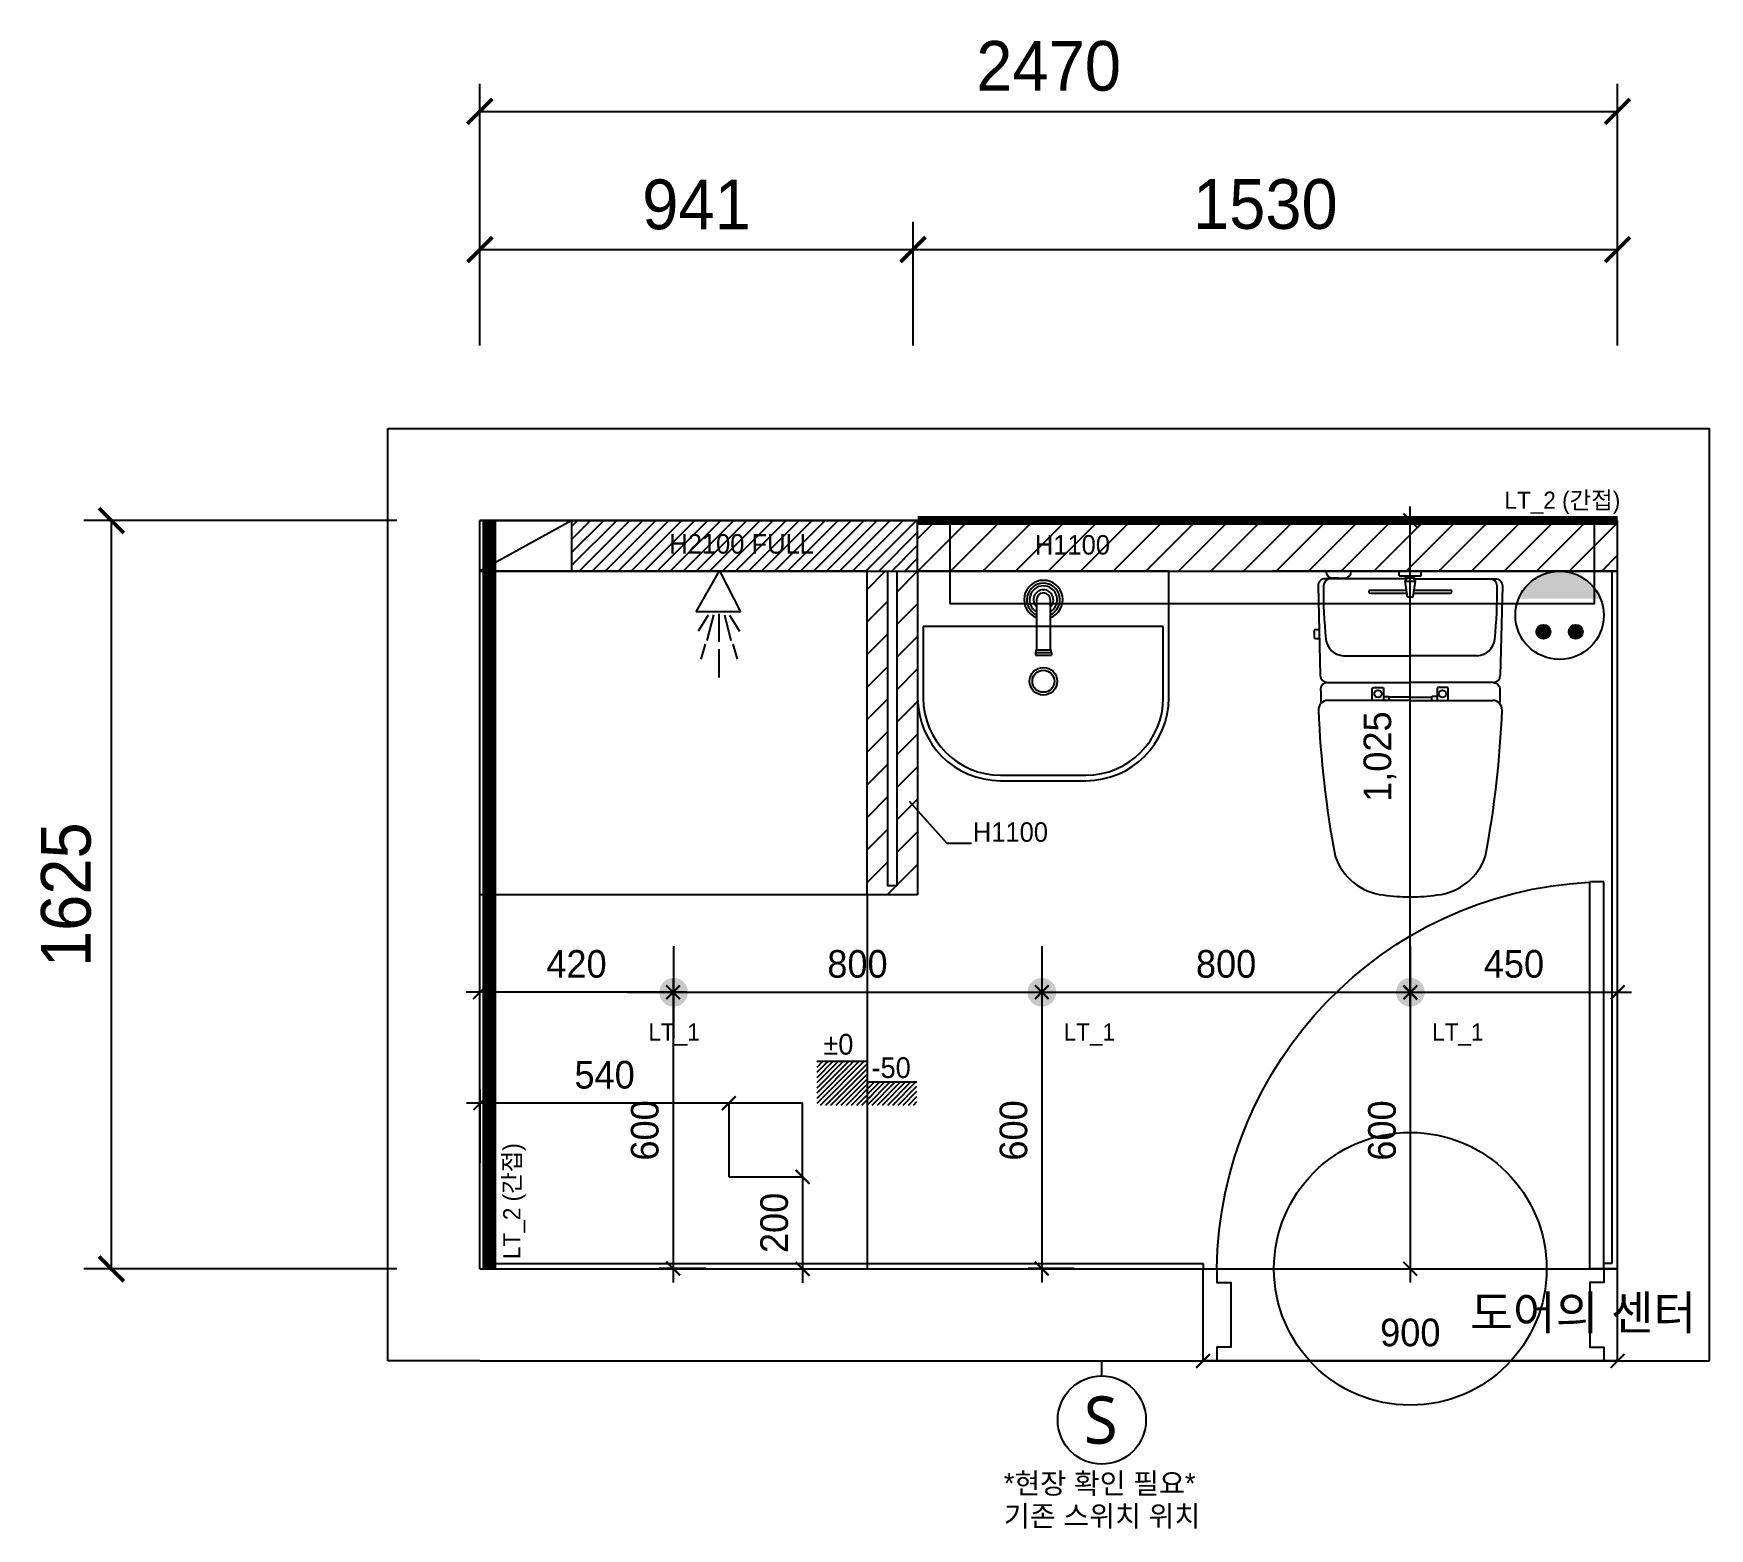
# Model space of a CAD drawing. Header units: millimetres. Extents: x 217202 to 745838, y -6815 to 171372.
# Drawn here: x 433080 to 436719, y 34270 to 37515 of the extents above; entities that cross this region are included whole.
import ezdxf
from ezdxf.enums import TextEntityAlignment as Align

# ---------------------------------------------------------------- set-up
doc = ezdxf.new("R2010")
doc.units = ezdxf.units.MM
doc.header["$PDMODE"] = 3
doc.linetypes.add('HIDDEN', pattern=[0.375, 0.25, -0.125])
doc.layers.get('DEFPOINTS').update_dxf_attribs({"color": 248})
for name, color, linetype in [('03-WAL NEW', 3, 'Continuous'), ('06-FUR', 6, 'Continuous'), ('06-LIGHT', 4, 'Continuous'), ('07-DIM', 5, 'Continuous'), ('BATH', 4, 'Continuous'), ('C-WALL1', 2, 'Continuous'), ('CO-BATH', 6, 'Continuous'), ('FIN', 2, 'Continuous'), ('HAT', 5, 'Continuous'), ('HL', 6, 'HIDDEN'), ('RC-LIGHT', 7, 'Continuous'), ('TOILET-1', 6, 'Continuous'), ('도면층4', 4, 'Continuous'), ('도면층5', 5, 'Continuous'), ('설비', 140, 'Continuous')]:
    doc.layers.add(name, color=color, linetype=linetype)
doc.styles.add('HY 울릉도 L', font='')
doc.styles.get("Standard").update_dxf_attribs({"font": ''})
doc.styles.add('YOURNAME', font='HY울릉도M.TTF')
doc.styles.add('코레일둥고', font='Korail_Round_Gothic_Medium.ttf')
doc.styles.get('HY 울릉도 L').set_extended_font_data('HY울릉도L')
doc.styles.get('Standard').set_extended_font_data('Haan YGodic 230')
doc.linetypes.add('ZIGZAG', pattern='A,0.0001,-0.2,[131,ltypeshp.shx,S=0.2,R=0,X=-0.2,Y=0],-0.4,[131,ltypeshp.shx,S=0.2,R=180,X=0.2,Y=0],-0.2', length=0.8001)
doc.dimstyles.new('30', dxfattribs={"dimscale": 30, "dimtxt": 2, "dimasz": 1, "dimexe": 1, "dimexo": 1, "dimgap": 1, "dimtad": 1, "dimdec": 0, "dimrnd": 0.05, "dimdsep": 46, "dimlunit": 6, "dimtxsty": 'HY 울릉도 L', "dimblk": 'ARCHTICK', "dimcen": 2.5, "dimdle": 1, "dimclrd": 133, "dimclre": 133, "dimclrt": 30, "dimadec": 0, "dimazin": 0, "dimtfac": 1, "dimtdec": 0, "dimtix": 1, "dimtmove": 2, "dimatfit": 3, "dimldrblk": 'ARCHTICK', "dimfxl": 1, "dimlwd": -1, "dimlwe": -1, "dimarcsym": 0})
doc.dimstyles.new('YOURNAME-60', dxfattribs={"dimscale": 60, "dimtxt": 1.8, "dimasz": 0.9, "dimexe": 1, "dimexo": 3, "dimgap": 0.7, "dimtad": 1, "dimdec": 0, "dimzin": 0, "dimdsep": 46, "dimtxsty": 'YOURNAME', "dimblk": 'ARCHTICK', "dimcen": 0, "dimclrd": 1, "dimclre": 1, "dimclrt": 7, "dimadec": 0, "dimazin": 0, "dimtfac": 1, "dimtdec": 0, "dimtix": 1, "dimtmove": 2, "dimatfit": 3, "dimldrblk": 'ARCHTICK', "dimfxl": 1, "dimtolj": 1, "dimtzin": 0, "dimarcsym": 0})

msp = doc.modelspace()

# ---------------------------------------------------------------- texts
at = {"layer": '도면층4', "style": '코레일둥고'}
for s, p in [('%%P0', (434795.3, 35298.3)), ('-50', (434899.8, 35247.6))]:
    msp.add_text(s, height=45, dxfattribs=at).set_placement(p)
at = {"layer": '설비', "color": 30, "style": '코레일둥고'}
for s, p in [('LT_2 (간접)', (436273.9, 36520.7)), ('LT_1', (434415.4, 35366.3)), ('LT_1', (435316.9, 35366.3)), ('LT_1', (436116.9, 35366.3))]:
    msp.add_text(s, height=37.39, dxfattribs=at).set_placement(p, align=Align.TOP_LEFT)
at = {"layer": '설비', "color": 240, "true_color": 0xed1f24, "style": '코레일둥고'}
for s, height, p in [('H2100 FULL', 42.33, (434460.6, 36428.4)), ('H1100', 42.33, (435254.3, 36426.3)), ('H1100', 42.33, (435119.7, 35802.7)), ('도어의 센터', 73.96, (436199.4, 34775.1)), ('*현장 확인 필요*', 44.85, (435187.1, 34389.9)), ('기존 스위치 위치', 44.85, (435187.1, 34319.2))]:
    msp.add_text(s, height=height, dxfattribs=at).set_placement(p, align=Align.TOP_LEFT)
at = {"layer": '설비', "color": 30, "style": '코레일둥고'}
msp.add_text('LT_2 (간접)', height=37.39, rotation=90, dxfattribs=at).set_placement((434100, 34854.6), align=Align.TOP_LEFT)
at = {"layer": '설비', "color": 10, "insert": (435434, 34556.4), "char_height": 102.679, "attachment_point": 3}
msp.add_mtext_dynamic_manual_height_columns('{\\fMalgun Gothic|b0|i0|c129|p50;S}', width=163.712, gutter_width=1.14, heights=[0], dxfattribs=at)

# ---------------------------------------------------------------- blocks, each defined once
blk = doc.blocks.new('door')
at = {"layer": '도면층4'}
for p, q in [((30, 1040), (60, 1040)), ((30, 200), (30, 1040)), ((60, 200), (60, 1040)), ((900, 200), (0, 200)), ((30, 200), (60, 200)), ((0, 0), (900, 0))]:
    blk.add_line(p, q, dxfattribs=at)
for points in [[(0, 200), (30, 200), (30, 170), (60, 170), (60, 30), (30, 30), (30, 0), (0, 0), (0, 200)], [(900, 200), (870, 200), (870, 170), (840, 170), (840, 30), (870, 30), (870, 0), (900, 0), (900, 200)]]:
    blk.add_lwpolyline(points, dxfattribs=at)
at = {"layer": '도면층5'}
blk.add_arc((17.6, 188), 852.5, 0.804, 86.9832, dxfattribs=at)
blk = doc.blocks.new('_ArchTick')
at = {"color": 0, "linetype": 'ByBlock', "const_width": 0.15}
blk.add_lwpolyline([(-0.5, -0.5), (0.5, 0.5)], dxfattribs=at)
blk = doc.blocks.new('*D951')
at = {"layer": 'DEFPOINTS', "color": 0, "transparency": 16777216}
for p in [(433249.4, 36458), (433849.4, 36458), (433849.4, 34833)]:
    blk.add_point(p, dxfattribs=at)
at = {"layer": 'HAT', "color": 1, "lineweight": -2, "transparency": 16777216}
for p, q in [((433669.4, 36458), (433189.4, 36458)), ((433249.4, 34833), (433249.4, 36458)), ((433669.4, 34833), (433189.4, 34833))]:
    blk.add_line(p, q, dxfattribs=at)
at = {"layer": 'HAT', "color": 1, "lineweight": -2, "transparency": 16777216, "xscale": 54, "yscale": 54, "zscale": 54}
for p, rotation in [((433249.4, 36458), 90), ((433249.4, 34833), 270)]:
    blk.add_blockref('_ArchTick', p, dxfattribs=dict(at, rotation=rotation))
at = {"layer": 'HAT', "color": 7, "transparency": 16777216, "insert": (433151.2, 35645.5), "char_height": 108, "attachment_point": 5, "rotation": 90, "style": 'YOURNAME'}
blk.add_mtext('\\A1;1625', dxfattribs=at)
blk = doc.blocks.new('*D952')
at = {"layer": 'DEFPOINTS', "color": 0, "transparency": 16777216}
for p in [(436519, 37346.2), (434049.4, 36658), (436519, 36658)]:
    blk.add_point(p, dxfattribs=at)
at = {"layer": 'HAT', "color": 1, "lineweight": -2, "transparency": 16777216}
for p, q in [((434049.4, 36838), (434049.4, 37406.2)), ((436519, 36838), (436519, 37406.2)), ((434049.4, 37346.2), (436519, 37346.2))]:
    blk.add_line(p, q, dxfattribs=at)
at = {"layer": 'HAT', "color": 1, "lineweight": -2, "transparency": 16777216, "xscale": 54, "yscale": 54, "zscale": 54, "rotation": 180}
blk.add_blockref('_ArchTick', (434049.4, 37346.2), dxfattribs=at)
at = {"layer": 'HAT', "color": 1, "lineweight": -2, "transparency": 16777216, "xscale": 54, "yscale": 54, "zscale": 54}
blk.add_blockref('_ArchTick', (436519, 37346.2), dxfattribs=at)
at = {"layer": 'HAT', "color": 7, "transparency": 16777216, "insert": (435284.2, 37444.3), "char_height": 108, "attachment_point": 5, "style": 'YOURNAME'}
blk.add_mtext('\\A1;2470', dxfattribs=at)
blk = doc.blocks.new('A$C4B2D31F0')
at = {"layer": 'FIN', "color": 4}
for p, q in [((37.2, 692.3), (24.7, 692.3)), ((37.2, 692.3), (49.7, 692.3)), ((185, 690.9), (20.4, 690.9)), ((200.9, 690.9), (365.5, 690.9)), ((47.7, 523.7), (192.9, 523.7)), ((338.2, 523.7), (192.9, 523.7)), ((12.6, 465.9), (192.9, 465.9)), ((373.3, 465.9), (192.9, 465.9)), ((192.9, 426.6), (13.7, 426.6)), ((192.9, 426.6), (372.2, 426.6))]:
    blk.add_line(p, q, dxfattribs=at)
for points in [[(20.4, 690.9), (7.9, 690.9, 0.421209), (-7.1, 675.5), (-2.4, 480.5, 0.001659)], [(365.5, 690.9), (378, 690.9, -0.421209), (392.9, 675.5), (388.3, 480.5, -0.001659)], [(12.6, 465.9, 0.371724), (-1.8, 451.2, 0.003515), (-1, 420.3, 0.320541)], [(373.3, 465.9, -0.371724), (387.7, 451.2, -0.003515), (386.9, 420.3, -0.320541)]]:
    blk.add_lwpolyline(points, format="xyb", dxfattribs=at)
for centre, radius, start, end in [((24.7, 707.3), 15, 180, 270), ((49.7, 707.3), 15, 270, 0), ((1004.3, 663.1), 1000, 179.3116, 185.9437), ((20.4, 674.9), 16, 90, 179.3116), ((365.5, 674.9), 16, 0.6884, 90), ((-618.4, 663.1), 1000, 354.0563, 0.6884), ((49.4, 563.7), 40, 185.9437, 267.5129), ((336.5, 563.7), 40, 272.4871, 354.0563), ((12.6, 480.9), 15, 181.3651, 270), ((373.3, 480.9), 15, 270, 358.6349), ((13.7, 406.6), 20, 90, 182.3333), ((2197.7, 495.6), 2205.9, 182.3333, 190.6081), ((-1811.8, 495.6), 2205.9, 349.3919, 357.6667), ((372.2, 406.6), 20, 357.6667, 90), ((148.7, 128.9), 125.5, 198.2964, 263.4241), ((237.2, 128.9), 125.5, 276.5759, 341.7036), ((192.9, 405.9), 405.9, 261.6993, 270), ((192.9, 405.9), 405.9, 270, 278.3007)]:
    blk.add_arc(centre, radius, start, end, dxfattribs=at)
at = {"layer": 'HL', "linetype": 'Continuous'}
for p, q in [((168.9, 697.3), (168.9, 707.3)), ((168.9, 697.3), (216.9, 697.3)), ((186, 692.5), (180.6, 697.3)), ((181.6, 685.5), (186, 692.5)), ((186, 692.5), (199.9, 692.5)), ((199.9, 692.5), (205.3, 697.3)), ((204.3, 685.5), (199.9, 692.5)), ((216.9, 697.3), (216.9, 707.3)), ((106.4, 666.3), (184.4, 666.3)), ((106.4, 659.3), (185.5, 659.3)), ((187, 651.2), (181.6, 685.5)), ((181.6, 685.5), (204.3, 685.5)), ((198.9, 651.2), (204.3, 685.5)), ((200.4, 659.3), (279.4, 659.3)), ((201.4, 666.3), (279.4, 666.3)), ((187, 651.2), (198.9, 651.2)), ((-16, 576.9), (-16, 564.8)), ((-12, 580.9), (-4.8, 580.9)), ((-12, 560.8), (-4.3, 560.8)), ((192.9, 433.7), (146.6, 433.7)), ((192.9, 433.7), (239.3, 433.7))]:
    blk.add_line(p, q, dxfattribs=at)
for points in [[(110.4, 426.6), (110.4, 450.8, -0.414214), (114.4, 454.8), (130.9, 454.8, -0.414214), (134.9, 450.8), (134.9, 435.2), (134.9, 426.6)], [(275.5, 426.6), (275.5, 450.8, 0.414214), (271.5, 454.8), (255, 454.8, 0.414214), (251, 450.8), (251, 435.2), (251, 426.6)], [(134.9, 435.2), (144.6, 435.2, -0.414214), (146.6, 433.2), (146.6, 426.6)], [(251, 435.2), (241.3, 435.2, 0.414214), (239.3, 433.2), (239.3, 426.6)]]:
    blk.add_lwpolyline(points, format="xyb", dxfattribs=at)
for centre in [(122.9, 440.9), (262.9, 440.9)]:
    blk.add_circle(centre, 8, dxfattribs=at)
for centre, radius, start, end in [((106.4, 662.8), 3.5, 90, 270), ((279.4, 662.8), 3.5, 270, 90), ((-12, 576.9), 4, 90, 180), ((-12, 564.8), 4, 180, 270)]:
    blk.add_arc(centre, radius, start, end, dxfattribs=at)
blk = doc.blocks.new('*D953')
at = {"layer": 'DEFPOINTS', "color": 0, "transparency": 16777216}
for p in [(433249.4, 36458), (434049.4, 36458), (434049.4, 34833)]:
    blk.add_point(p, dxfattribs=at)
at = {"layer": 'HAT', "color": 1, "lineweight": -2, "transparency": 16777216}
for p, q in [((433869.4, 36458), (433189.4, 36458)), ((433249.4, 34833), (433249.4, 36458)), ((433869.4, 34833), (433189.4, 34833))]:
    blk.add_line(p, q, dxfattribs=at)
at = {"layer": 'HAT', "color": 1, "lineweight": -2, "transparency": 16777216, "xscale": 54, "yscale": 54, "zscale": 54}
for p, rotation in [((433249.4, 36458), 90), ((433249.4, 34833), 270)]:
    blk.add_blockref('_ArchTick', p, dxfattribs=dict(at, rotation=rotation))
at = {"layer": 'HAT', "color": 7, "transparency": 16777216, "insert": (433151.2, 35645.5), "char_height": 108, "attachment_point": 5, "rotation": 90, "style": 'YOURNAME'}
blk.add_mtext('\\A1;1625', dxfattribs=at)
blk = doc.blocks.new('*D954')
at = {"layer": 'DEFPOINTS', "color": 0, "transparency": 16777216}
for p in [(436519, 37346.2), (434049.4, 36658), (436519, 36658)]:
    blk.add_point(p, dxfattribs=at)
at = {"layer": 'HAT', "color": 1, "lineweight": -2, "transparency": 16777216}
for p, q in [((434049.4, 36838), (434049.4, 37406.2)), ((436519, 36838), (436519, 37406.2)), ((434049.4, 37346.2), (436519, 37346.2))]:
    blk.add_line(p, q, dxfattribs=at)
at = {"layer": 'HAT', "color": 1, "lineweight": -2, "transparency": 16777216, "xscale": 54, "yscale": 54, "zscale": 54, "rotation": 180}
blk.add_blockref('_ArchTick', (434049.4, 37346.2), dxfattribs=at)
at = {"layer": 'HAT', "color": 1, "lineweight": -2, "transparency": 16777216, "xscale": 54, "yscale": 54, "zscale": 54}
blk.add_blockref('_ArchTick', (436519, 37346.2), dxfattribs=at)
at = {"layer": 'HAT', "color": 7, "transparency": 16777216, "insert": (435284.2, 37444.3), "char_height": 108, "attachment_point": 5, "style": 'YOURNAME'}
blk.add_mtext('\\A1;2470', dxfattribs=at)
blk = doc.blocks.new('AC-8')
at = {"layer": 'BATH'}
for p, q in [((-50.8, 54), (-0.1, 142.7)), ((-0.1, 142.7), (45.4, 54)), ((45.4, 54), (-50.8, 54)), ((-24.7, 46.5), (-46.3, 12.2)), ((-13.5, 47.3), (-27.7, -7.9)), ((-1.6, 49.5), (-1.6, -10.8)), ((10.4, 47.3), (24.5, -7.9)), ((21.6, 46.5), (43.2, 12.2)), ((-31.4, -16.2), (-41.1, -49)), ((-1.6, -27.3), (-1.6, -88.5)), ((28.3, -16.2), (38, -49))]:
    blk.add_line(p, q, dxfattribs=at)
blk = doc.blocks.new('*D955')
at = {"layer": 'DEFPOINTS', "color": 0, "transparency": 16777216}
for p in [(434989.9, 37046.2), (434049.4, 36658), (434989.9, 36658)]:
    blk.add_point(p, dxfattribs=at)
at = {"layer": 'HAT', "color": 1, "lineweight": -2, "transparency": 16777216}
for p, q in [((434049.4, 36838), (434049.4, 37106.2)), ((434989.9, 36838), (434989.9, 37106.2)), ((434049.4, 37046.2), (434989.9, 37046.2))]:
    blk.add_line(p, q, dxfattribs=at)
at = {"layer": 'HAT', "color": 1, "lineweight": -2, "transparency": 16777216, "xscale": 54, "yscale": 54, "zscale": 54, "rotation": 180}
blk.add_blockref('_ArchTick', (434049.4, 37046.2), dxfattribs=at)
at = {"layer": 'HAT', "color": 1, "lineweight": -2, "transparency": 16777216, "xscale": 54, "yscale": 54, "zscale": 54}
blk.add_blockref('_ArchTick', (434989.9, 37046.2), dxfattribs=at)
at = {"layer": 'HAT', "color": 7, "transparency": 16777216, "insert": (434519.7, 37143.5), "char_height": 108, "attachment_point": 5, "style": 'YOURNAME'}
blk.add_mtext('\\A1;941', dxfattribs=at)
blk = doc.blocks.new('*D956')
at = {"layer": 'DEFPOINTS', "color": 0, "transparency": 16777216}
for p in [(436519.5, 37046.2), (434989.9, 36658), (436519.5, 36658)]:
    blk.add_point(p, dxfattribs=at)
at = {"layer": 'HAT', "color": 1, "lineweight": -2, "transparency": 16777216}
for p, q in [((434989.9, 36838), (434989.9, 37106.2)), ((436519.5, 36838), (436519.5, 37106.2)), ((434989.9, 37046.2), (436519.5, 37046.2))]:
    blk.add_line(p, q, dxfattribs=at)
at = {"layer": 'HAT', "color": 1, "lineweight": -2, "transparency": 16777216, "xscale": 54, "yscale": 54, "zscale": 54, "rotation": 180}
blk.add_blockref('_ArchTick', (434989.9, 37046.2), dxfattribs=at)
at = {"layer": 'HAT', "color": 1, "lineweight": -2, "transparency": 16777216, "xscale": 54, "yscale": 54, "zscale": 54}
blk.add_blockref('_ArchTick', (436519.5, 37046.2), dxfattribs=at)
at = {"layer": 'HAT', "color": 7, "transparency": 16777216, "insert": (435754.7, 37144.3), "char_height": 108, "attachment_point": 5, "style": 'YOURNAME'}
blk.add_mtext('\\A1;1530', dxfattribs=at)
blk = doc.blocks.new('*D975')
at = {"layer": '06-FUR', "color": 133, "transparency": 16777216}
blk.add_line((435589.5, 34633.4), (436549.5, 34633.4), dxfattribs=at)
at = {"layer": 'DEFPOINTS', "color": 0, "transparency": 16777216}
for p in [(435619.5, 34633.4), (436519.5, 34633.4), (436519.5, 34633.4)]:
    blk.add_point(p, dxfattribs=at)
at = {"layer": '06-FUR', "color": 133, "transparency": 16777216, "xscale": 30, "yscale": 30, "zscale": 30, "rotation": 180}
blk.add_blockref('_ArchTick', (435619.5, 34633.4), dxfattribs=at)
at = {"layer": '06-FUR', "color": 133, "transparency": 16777216, "xscale": 30, "yscale": 30, "zscale": 30}
blk.add_blockref('_ArchTick', (436519.5, 34633.4), dxfattribs=at)
at = {"layer": '06-FUR', "color": 30, "transparency": 16777216, "insert": (436069.5, 34694.7), "char_height": 60, "attachment_point": 5, "style": 'HY 울릉도 L'}
blk.add_mtext('900', dxfattribs=at)
blk = doc.blocks.new('egoo')
at = {"layer": '설비'}
h = blk.add_hatch(color=140, dxfattribs=at)
edge = h.paths.add_edge_path()
edge.add_arc((1015645.3, 443433.7), 22.3, 0, 360)
h = blk.add_hatch(color=140, dxfattribs=at)
edge = h.paths.add_edge_path()
edge.add_arc((1015747.7, 443433.7), 22.3, 0, 360)
h = blk.add_hatch(color=140, dxfattribs=at)
edge = h.paths.add_edge_path()
edge.add_line((1015826.3, 443329.1), (1015566.6, 443329.1))
edge.add_ellipse((1015696.5, 443381.5), major_axis=(99, 99), ratio=1, start_angle=156.9578, end_angle=293.0422)
at = {"layer": '설비', "color": 140}
for centre, radius in [((1015696.5, 443381.5), 140), ((1015645.3, 443433.7), 22.3), ((1015747.7, 443433.7), 22.3)]:
    blk.add_circle(centre, radius, dxfattribs=at)
blk = doc.blocks.new('ghehrth')
at = {"layer": '06-LIGHT'}
h = blk.add_hatch(color=256, dxfattribs=at)
h.dxf.hatch_style = 1
edge = h.paths.add_edge_path()
edge.add_arc((74745, 23106.8), 31.2, 270, 630)
at = {"color": 1, "linetype": 'Continuous'}
for p, q in [((74745, 23006.8), (74745, 23206.8)), ((74645, 23106.8), (74845, 23106.8))]:
    blk.add_line(p, q, dxfattribs=at)
blk = doc.blocks.new('*D957')
at = {"layer": '06-FUR', "color": 133, "transparency": 16777216}
blk.add_line((434439, 35433.7), (435299.5, 35433.7), dxfattribs=at)
at = {"layer": 'DEFPOINTS', "color": 0, "transparency": 16777216}
for p in [(434469, 35433.7), (435269.5, 35433.7), (435269.5, 35433.7)]:
    blk.add_point(p, dxfattribs=at)
at = {"layer": '06-FUR', "color": 133, "transparency": 16777216, "xscale": 30, "yscale": 30, "zscale": 30, "rotation": 180}
blk.add_blockref('_ArchTick', (434469, 35433.7), dxfattribs=at)
at = {"layer": '06-FUR', "color": 133, "transparency": 16777216, "xscale": 30, "yscale": 30, "zscale": 30}
blk.add_blockref('_ArchTick', (435269.5, 35433.7), dxfattribs=at)
at = {"layer": '06-FUR', "color": 30, "transparency": 16777216, "insert": (434869.2, 35495), "char_height": 60, "attachment_point": 5, "style": 'HY 울릉도 L'}
blk.add_mtext('800', dxfattribs=at)
blk = doc.blocks.new('*D976')
at = {"layer": '06-FUR', "color": 133, "transparency": 16777216}
blk.add_line((434499, 35433.7), (434019.4, 35433.7), dxfattribs=at)
at = {"layer": 'DEFPOINTS', "color": 0, "transparency": 16777216}
for p in [(434049.4, 35433.7), (434049.4, 35433.7), (434469, 35433.7)]:
    blk.add_point(p, dxfattribs=at)
at = {"layer": '06-FUR', "color": 133, "transparency": 16777216, "xscale": 30, "yscale": 30, "zscale": 30, "rotation": 180}
blk.add_blockref('_ArchTick', (434049.4, 35433.7), dxfattribs=at)
at = {"layer": '06-FUR', "color": 133, "transparency": 16777216, "xscale": 30, "yscale": 30, "zscale": 30}
blk.add_blockref('_ArchTick', (434469, 35433.7), dxfattribs=at)
at = {"layer": '06-FUR', "color": 30, "transparency": 16777216, "insert": (434259.2, 35495), "char_height": 60, "attachment_point": 5, "style": 'HY 울릉도 L'}
blk.add_mtext('420', dxfattribs=at)
blk = doc.blocks.new('*D977')
at = {"layer": '06-FUR', "color": 133, "transparency": 16777216}
blk.add_line((435239.5, 35433.7), (436099.5, 35433.7), dxfattribs=at)
at = {"layer": 'DEFPOINTS', "color": 0, "transparency": 16777216}
for p in [(435269.5, 35433.7), (436069.5, 35433.7), (436069.5, 35433.7)]:
    blk.add_point(p, dxfattribs=at)
at = {"layer": '06-FUR', "color": 133, "transparency": 16777216, "xscale": 30, "yscale": 30, "zscale": 30, "rotation": 180}
blk.add_blockref('_ArchTick', (435269.5, 35433.7), dxfattribs=at)
at = {"layer": '06-FUR', "color": 133, "transparency": 16777216, "xscale": 30, "yscale": 30, "zscale": 30}
blk.add_blockref('_ArchTick', (436069.5, 35433.7), dxfattribs=at)
at = {"layer": '06-FUR', "color": 30, "transparency": 16777216, "insert": (435669.5, 35495), "char_height": 60, "attachment_point": 5, "style": 'HY 울릉도 L'}
blk.add_mtext('800', dxfattribs=at)
blk = doc.blocks.new('*D978')
at = {"layer": '06-FUR', "color": 133, "transparency": 16777216}
blk.add_line((436039.5, 35433.7), (436549.5, 35433.7), dxfattribs=at)
at = {"layer": 'DEFPOINTS', "color": 0, "transparency": 16777216}
for p in [(436069.5, 35433.7), (436519.5, 35433.7), (436519.5, 35433.7)]:
    blk.add_point(p, dxfattribs=at)
at = {"layer": '06-FUR', "color": 133, "transparency": 16777216, "xscale": 30, "yscale": 30, "zscale": 30, "rotation": 180}
blk.add_blockref('_ArchTick', (436069.5, 35433.7), dxfattribs=at)
at = {"layer": '06-FUR', "color": 133, "transparency": 16777216, "xscale": 30, "yscale": 30, "zscale": 30}
blk.add_blockref('_ArchTick', (436519.5, 35433.7), dxfattribs=at)
at = {"layer": '06-FUR', "color": 30, "transparency": 16777216, "insert": (436294.5, 35495), "char_height": 60, "attachment_point": 5, "style": 'HY 울릉도 L'}
blk.add_mtext('450', dxfattribs=at)
blk = doc.blocks.new('*D979')
at = {"layer": '06-FUR', "color": 133, "transparency": 16777216}
for p, q in [((436069.5, 35463.7), (436069.5, 34803.4)), ((436099.5, 35433.7), (436099.5, 35433.7)), ((436099.5, 34833.4), (436099.5, 34833.4))]:
    blk.add_line(p, q, dxfattribs=at)
at = {"layer": 'DEFPOINTS', "color": 0, "transparency": 16777216}
for p in [(436069.5, 35433.7), (436069.5, 34833.4), (436069.5, 34833.4)]:
    blk.add_point(p, dxfattribs=at)
at = {"layer": '06-FUR', "color": 133, "transparency": 16777216, "xscale": 30, "yscale": 30, "zscale": 30}
for p, rotation in [((436069.5, 35433.7), 90), ((436069.5, 34833.4), 270)]:
    blk.add_blockref('_ArchTick', p, dxfattribs=dict(at, rotation=rotation))
at = {"layer": '06-FUR', "color": 30, "transparency": 16777216, "insert": (436008.2, 35133.6), "char_height": 60, "attachment_point": 5, "rotation": 90, "style": 'HY 울릉도 L'}
blk.add_mtext('600', dxfattribs=at)
blk = doc.blocks.new('*D958')
at = {"layer": '06-FUR', "color": 133, "transparency": 16777216}
for p, q in [((435269.5, 35463.7), (435269.5, 34804)), ((435299.5, 35433.7), (435299.5, 35433.7)), ((435339.5, 34834), (435239.5, 34834))]:
    blk.add_line(p, q, dxfattribs=at)
at = {"layer": 'DEFPOINTS', "color": 0, "transparency": 16777216}
for p in [(435269.5, 35433.7), (435269.5, 34834), (435369.5, 34834)]:
    blk.add_point(p, dxfattribs=at)
at = {"layer": '06-FUR', "color": 133, "transparency": 16777216, "xscale": 30, "yscale": 30, "zscale": 30}
for p, rotation in [((435269.5, 35433.7), 90), ((435269.5, 34834), 270)]:
    blk.add_blockref('_ArchTick', p, dxfattribs=dict(at, rotation=rotation))
at = {"layer": '06-FUR', "color": 30, "transparency": 16777216, "insert": (435208.2, 35133.8), "char_height": 60, "attachment_point": 5, "rotation": 90, "style": 'HY 울릉도 L'}
blk.add_mtext('600', dxfattribs=at)
blk = doc.blocks.new('*D959')
at = {"layer": '06-FUR', "color": 133, "transparency": 16777216}
for p, q in [((434469, 35463.7), (434469, 34804)), ((434499, 35433.7), (434499, 35433.7)), ((434540, 34834), (434439, 34834))]:
    blk.add_line(p, q, dxfattribs=at)
at = {"layer": 'DEFPOINTS', "color": 0, "transparency": 16777216}
for p in [(434469, 35433.7), (434469, 34834), (434570, 34834)]:
    blk.add_point(p, dxfattribs=at)
at = {"layer": '06-FUR', "color": 133, "transparency": 16777216, "xscale": 30, "yscale": 30, "zscale": 30}
for p, rotation in [((434469, 35433.7), 90), ((434469, 34834), 270)]:
    blk.add_blockref('_ArchTick', p, dxfattribs=dict(at, rotation=rotation))
at = {"layer": '06-FUR', "color": 30, "transparency": 16777216, "insert": (434407.7, 35133.8), "char_height": 60, "attachment_point": 5, "rotation": 90, "style": 'HY 울릉도 L'}
blk.add_mtext('600', dxfattribs=at)
blk = doc.blocks.new('*D980')
at = {"layer": '06-FUR', "color": 133, "transparency": 16777216}
for p, q in [((436069.5, 35402.7), (436069.5, 36488)), ((436099.5, 36458), (436099.5, 36458)), ((436099.5, 35432.7), (436099.5, 35432.7))]:
    blk.add_line(p, q, dxfattribs=at)
at = {"layer": 'DEFPOINTS', "color": 0, "transparency": 16777216}
for p in [(436069.5, 36458), (436069.5, 36458), (436069.5, 35432.7)]:
    blk.add_point(p, dxfattribs=at)
at = {"layer": '06-FUR', "color": 133, "transparency": 16777216, "xscale": 30, "yscale": 30, "zscale": 30}
for p, rotation in [((436069.5, 36458), 90), ((436069.5, 35432.7), 270)]:
    blk.add_blockref('_ArchTick', p, dxfattribs=dict(at, rotation=rotation))
at = {"layer": '06-FUR', "color": 30, "transparency": 16777216, "insert": (436003.5, 35945.3), "char_height": 60, "attachment_point": 5, "rotation": 90, "style": 'HY 울릉도 L'}
blk.add_mtext('1,025', dxfattribs=at)
blk = doc.blocks.new('*D989')
at = {"layer": '06-FUR', "color": 133, "transparency": 16777216}
for p, q in [((434750, 35033), (434750, 35063)), ((434750, 35033), (434750, 34833)), ((434780, 35033), (434780, 35033)), ((434750, 34833), (434750, 34803)), ((434780, 34833), (434780, 34833))]:
    blk.add_line(p, q, dxfattribs=at)
at = {"layer": 'DEFPOINTS', "color": 0, "transparency": 16777216}
for p in [(434750, 35033), (434750, 34833), (434750, 34833)]:
    blk.add_point(p, dxfattribs=at)
at = {"layer": '06-FUR', "color": 133, "transparency": 16777216, "xscale": 30, "yscale": 30, "zscale": 30}
for p, rotation in [((434750, 35033), 270), ((434750, 34833), 90)]:
    blk.add_blockref('_ArchTick', p, dxfattribs=dict(at, rotation=rotation))
at = {"layer": '06-FUR', "color": 30, "transparency": 16777216, "insert": (434688.7, 34933), "char_height": 60, "attachment_point": 5, "rotation": 90, "style": 'HY 울릉도 L'}
blk.add_mtext('200', dxfattribs=at)
blk = doc.blocks.new('*D990')
at = {"layer": '06-FUR', "color": 133, "transparency": 16777216}
for p, q in [((434050.4, 35063), (434050.4, 35223)), ((434620, 35193), (434020.4, 35193))]:
    blk.add_line(p, q, dxfattribs=at)
at = {"layer": 'DEFPOINTS', "color": 0, "transparency": 16777216}
for p in [(434050.4, 35193), (434590, 35193), (434050.4, 35033)]:
    blk.add_point(p, dxfattribs=at)
at = {"layer": '06-FUR', "color": 133, "transparency": 16777216, "xscale": 30, "yscale": 30, "zscale": 30, "rotation": 180}
blk.add_blockref('_ArchTick', (434050.4, 35193), dxfattribs=at)
at = {"layer": '06-FUR', "color": 133, "transparency": 16777216, "xscale": 30, "yscale": 30, "zscale": 30}
blk.add_blockref('_ArchTick', (434590, 35193), dxfattribs=at)
at = {"layer": '06-FUR', "color": 30, "transparency": 16777216, "insert": (434320.2, 35254.3), "char_height": 60, "attachment_point": 5, "style": 'HY 울릉도 L'}
blk.add_mtext('540', dxfattribs=at)

# ---------------------------------------------------------------- dimensions: what is measured, and where the dimension line sits
at = {"layer": '06-FUR'}
for base, p1, p2, picture, middle in [((436069.5, 36458), (436069.5, 35432.7), (436069.5, 36458), '*D980', (436003.5, 35945.3)), ((434469, 34834), (434469, 35433.7), (434570, 34834), '*D959', (434407.7, 35133.8)), ((435269.5, 34834), (435269.5, 35433.7), (435369.5, 34834), '*D958', (435208.2, 35133.8)), ((436069.5, 34833.4), (436069.5, 35433.7), (436069.5, 34833.4), '*D979', (436008.2, 35133.6)), ((434750, 34833), (434750, 35033), (434750, 34833), '*D989', (434688.7, 34933))]:
    dim = msp.add_linear_dim(base=base, p1=p1, p2=p2, angle=90, dimstyle='30', override={"dimfxl": 1.25}, dxfattribs=at)
    dim.commit()
    dim.dimension.update_dxf_attribs({"geometry": picture, "text_midpoint": middle})
for base, p1, p2, picture, middle in [((434049.4, 35433.7), (434469, 35433.7), (434049.4, 35433.7), '*D976', (434259.2, 35495)), ((435269.469, 35433.6979), (434469.0004, 35433.6979), (435269.469, 35433.6979), '*D957', (434869.2347, 35495.0004)), ((436069.5, 35433.7), (435269.5, 35433.7), (436069.5, 35433.7), '*D977', (435669.5, 35495)), ((434050.4, 35193), (434590, 35193), (434050.4, 35033), '*D990', (434320.2, 35254.3)), ((436519.5, 34633.4), (435619.5, 34633.4), (436519.5, 34633.4), '*D975', (436069.5, 34694.7))]:
    dim = msp.add_linear_dim(base=base, p1=p1, p2=p2, dimstyle='30', override={"dimfxl": 1.25}, dxfattribs=at)
    dim.commit()
    dim.dimension.update_dxf_attribs({"geometry": picture, "text_midpoint": middle})
dim = msp.add_aligned_dim(p1=(436069.5, 35433.7), p2=(436519.5, 35433.7), distance=0, dimstyle='30', override={"dimfxl": 1.25}, dxfattribs=at)
dim.commit()
dim.dimension.update_dxf_attribs({"geometry": '*D978', "text_midpoint": (436294.5, 35495)})
at = {"layer": 'HAT'}
for base, p1, p2, angle, picture, middle in [((436519, 37346.2), (434049.4, 36658), (436519, 36658), 180, '*D952', (435284.2, 37444.3)), ((436519, 37346.2), (434049.4, 36658), (436519, 36658), 180, '*D954', (435284.2, 37444.3)), ((433249.4, 36458), (433849.4, 34833), (433849.4, 36458), 270, '*D951', (433151.2, 35645.5)), ((433249.4, 36458), (434049.4, 34833), (434049.4, 36458), 270, '*D953', (433151.2, 35645.5))]:
    dim = msp.add_linear_dim(base=base, p1=p1, p2=p2, angle=angle, dimstyle='YOURNAME-60', dxfattribs=at)
    dim.commit()
    dim.dimension.update_dxf_attribs({"geometry": picture, "text_midpoint": middle})
for base, p1, p2, picture, middle in [((434989.9242, 37046.1715), (434049.4235, 36657.9691), (434989.9242, 36657.9691), '*D955', (434519.6739, 37143.4658)), ((436519.5, 37046.2), (434989.9, 36658), (436519.5, 36658), '*D956', (435754.7, 37144.3))]:
    dim = msp.add_linear_dim(base=base, p1=p1, p2=p2, dimstyle='YOURNAME-60', dxfattribs=at)
    dim.commit()
    dim.dimension.update_dxf_attribs({"geometry": picture, "text_midpoint": middle})

# ---------------------------------------------------------------- hatches: boundary and pattern name
h = msp.add_hatch()
h.set_pattern_fill('ANSI31', color=8, scale=2.5, angle=180)
h.set_pattern_definition([(225, (364678.949, -45124.813), (5.6126601, -5.6126601), [])])
h.paths.add_polyline_path([(434781.5, 35284), (434889.9, 35284), (434889.9, 35239), (434998.4, 35239), (434998.4, 35189), (434781.5, 35189)])
at = {"layer": '03-WAL NEW'}
h = msp.add_hatch(dxfattribs=at)
h.set_pattern_fill('_USER', color=8, scale=20, angle=45, pattern_type=0)
h.set_pattern_definition([(45, (60686.777, 3425.753), (-14.1421356, 14.1421356), [])])
h.paths.add_polyline_path([(434999.9, 36458), (434249.4, 36458), (434249.4, 36348), (434569.7, 36348), (434570, 36348.5), (434570.2, 36348), (434889.9, 36348), (434999.9, 36348)])
h = msp.add_hatch(dxfattribs=at)
h.set_pattern_fill('_USER', color=8, scale=50, angle=45, pattern_type=0)
h.set_pattern_definition([(45, (60686.777, 3425.753), (-35.355339, 35.355339), [])])
h.paths.add_polyline_path([(434934.9, 36348), (434889.9, 36348), (434889.9, 35645), (434999.9, 35645), (434999.9, 36348), (434954.9, 36348), (434954.9, 35665), (434934.9, 35665)])
h.paths.add_polyline_path([(436519.5, 36458), (435069.5, 36458), (435069.5, 36348), (436519.5, 36348)])
h.paths.add_polyline_path([(435069.5, 36458), (434999.9, 36458), (434999.9, 36348), (435069.5, 36348)])

# ---------------------------------------------------------------- linework, layer by layer
at = {"layer": '06-LIGHT'}
msp.add_lwpolyline([(434781.5, 35284), (434889.9, 35284), (434889.9, 35239), (434998.4, 35239)], dxfattribs=at)
at = {"layer": '07-DIM'}
for p, q in [((434061.4, 34845), (434061.4, 36348)), ((436507.5, 34845.4), (436507.5, 36348)), ((434061.4, 34845), (435619.5, 34845)), ((435619.5, 34845), (435619.5, 34833)), ((436489.5, 34833.4), (436489.5, 34845.4)), ((436489.5, 34845.4), (436507.5, 34845.4))]:
    msp.add_line(p, q, dxfattribs=at)
at = {"layer": 'C-WALL1'}
for p, q in [((433849.4, 36658), (436719, 36658)), ((433849.4, 36658), (436719, 36658)), ((433849.4, 34633.4), (433849.4, 36658)), ((436719, 34633.4), (436719, 36658)), ((436719, 34633.4), (436719, 36658)), ((434049.4, 34833), (434049.4, 36458)), ((434049.4, 34833), (434049.4, 36458)), ((434049.4, 36458), (436519.5, 36458)), ((436519.5, 36458), (434049.4, 36458)), ((436519.5, 34633.4), (436519.5, 36458)), ((436519.5, 34633.4), (436519.5, 36458)), ((434889.9, 35645), (434049.4, 35645)), ((434049.4, 34833), (435619.5, 34833)), ((434049.4, 34833), (435619.5, 34833)), ((435619.5, 34633.4), (435619.5, 34833)), ((435619.5, 34633.4), (435619.5, 34833)), ((434049.4, 34633.4), (433849.4, 34633.4)), ((434049.4, 34633.4), (435619.5, 34633.4)), ((434049.4, 34633.4), (435619.5, 34633.4)), ((436519.5, 34633.4), (436719, 34633.4)), ((436519.5, 34633.4), (436719, 34633.4))]:
    msp.add_line(p, q, dxfattribs=at)
msp.add_lwpolyline([(434590, 35033), (434750, 35033), (434750, 35193), (434590, 35193)], close=True, dxfattribs=at)
at = {"layer": 'CO-BATH'}
for p, q in [((434999.9, 36348), (434999.9, 36073.1)), ((435545.1, 36348), (434999.9, 36348)), ((435545.1, 36073.1), (435545.1, 36348)), ((435179.9, 35893.1), (435365.1, 35893.1))]:
    msp.add_line(p, q, dxfattribs=at)
at = {"layer": 'CO-BATH', "color": 8}
for p, q in [((435257.9, 36286), (435257.9, 36177.4)), ((435287.9, 36286), (435287.9, 36177.4)), ((435011.9, 36228), (435011.9, 36073.1)), ((435533.1, 36228), (435011.9, 36228)), ((435533.1, 36073.1), (435533.1, 36228)), ((435255.5, 36171.4), (435255.5, 36165.4)), ((435256.7, 36177.4), (435256.7, 36171.4)), ((435289.1, 36177.4), (435289.1, 36171.4)), ((435290.3, 36171.4), (435290.3, 36165.4)), ((435255.5, 36165.4), (435290.3, 36165.4)), ((435179.9, 35905.1), (435365.1, 35905.1))]:
    msp.add_line(p, q, dxfattribs=at)
at = {"layer": 'CO-BATH', "color": 251}
for p, q in [((435255.5, 36171.4), (435290.3, 36171.4)), ((435256.7, 36177.4), (435289.1, 36177.4))]:
    msp.add_line(p, q, dxfattribs=at)
at = {"layer": 'CO-BATH', "color": 8}
msp.add_circle((435272.9, 36109), 30, dxfattribs=at)
at = {"layer": 'CO-BATH', "color": 251}
msp.add_circle((435272.9, 36109), 24, dxfattribs=at)
at = {"layer": 'CO-BATH', "color": 8}
for centre, radius, start, end in [((435272.9, 36286), 42, 290.9248, 249.0751), ((435272.9, 36286), 15, 360, 180), ((435179.9, 36073.1), 168, 180, 270), ((435365.1, 36073.1), 168, 270, 0)]:
    msp.add_arc(centre, radius, start, end, dxfattribs=at)
at = {"layer": 'CO-BATH', "color": 251}
for radius, start, end in [(36, 294.6243, 245.3757), (30, 300, 240), (21.6, 313.9829, 226.017)]:
    msp.add_arc((435272.9, 36286), radius, start, end, dxfattribs=at)
at = {"layer": 'CO-BATH'}
for centre, start, end in [((435179.9, 36073.1), 180, 270), ((435365.1, 36073.1), 270, 0)]:
    msp.add_arc(centre, 180, start, end, dxfattribs=at)
at = {"layer": 'RC-LIGHT', "color": 10}
for points, const_width in [([(434070, 36458), (434070, 34833)], 30), ([(436519.5, 36458), (434999.9, 36458)], 20)]:
    msp.add_lwpolyline(points, dxfattribs=dict(at, const_width=const_width))
at = {"layer": 'TOILET-1'}
for p, q in [((434249.4, 36458), (434049.4, 36348)), ((434249.4, 36348), (434249.4, 36458)), ((434999.9, 36348), (434999.9, 36458)), ((435272.5, 36348), (435272.9, 36350.8)), ((434889.9, 36348), (434049.4, 36348)), ((434049.4, 36348), (434249.4, 36348)), ((434249.4, 36348), (434889.9, 36348)), ((434889.9, 35645), (434889.9, 36348)), ((434889.9, 36348), (434999.9, 36348)), ((434999.9, 36348), (434999.9, 35645)), ((434999.9, 36348), (436519.5, 36348)), ((436369.5, 36348), (435769.5, 36348)), ((436267.6, 36348), (436519.5, 36348)), ((436519.5, 36348), (436369.5, 36348)), ((434999.9, 35645), (434889.9, 35645)), ((434889.9, 35645), (434889.9, 34833)), ((434049.4, 34833), (434049.4, 35193))]:
    msp.add_line(p, q, dxfattribs=at)
for points in [[(435069.5, 36278), (436469.5, 36278), (436469.5, 36458), (435069.5, 36458)], [(434954.9, 35665), (434934.9, 35665), (434934.9, 36348), (434954.9, 36348)]]:
    msp.add_lwpolyline(points, close=True, dxfattribs=at)
at = {"layer": 'TOILET-1', "color": 240, "linetype": 'ZIGZAG', "ltscale": 50, "true_color": 0xed1f24}
msp.add_circle((436069.5, 34833.4), 296, dxfattribs=at)
at = {"layer": '설비', "color": 240, "true_color": 0xed1f24}
for p, q in [((434981.5, 35848.4), (435062.9, 35757.2)), ((435062.9, 35757.2), (435116.8, 35757.2)), ((435399.7, 34600.9), (435399.7, 34633.4))]:
    msp.add_line(p, q, dxfattribs=at)
at = {"layer": '설비', "color": 10}
msp.add_circle((435399.7, 34505.1), 95.8, dxfattribs=at)

# ---------------------------------------------------------------- block references
msp.add_blockref('A$C4B2D31F0', (435876.5, 35640.7))
at = {"layer": '06-LIGHT', "rotation": 270}
for p in [(411363.2, 110178.7), (412162.7, 110178.7), (412962.7, 110178.7)]:
    msp.add_blockref('ghehrth', p, dxfattribs=at)
at = {"layer": 'C-WALL1'}
msp.add_blockref('AC-8', (434570, 36205.7), dxfattribs=at)
at = {"layer": 'C-WALL1', "xscale": -1}
msp.add_blockref('door', (436519.5, 34633.4), dxfattribs=at)
msp.add_blockref('door', (436519.5, 34633.4), dxfattribs=at)
at = {"layer": 'RC-LIGHT', "color": 140, "xscale": 0.6845238224412213, "yscale": 0.6845238224412213, "zscale": 0.6845238224412213, "rotation": 180}
msp.add_blockref('egoo', (1131662, 339757.3), dxfattribs=at)

msp.set_redraw_order([(e.dxf.handle, doc.entitydb.next_handle()) for e in msp.query("TEXT MTEXT ATTDEF DIMENSION ARC_DIMENSION")])  # texts and dimensions are drawn at this point

doc.saveas('drawing.dxf')
